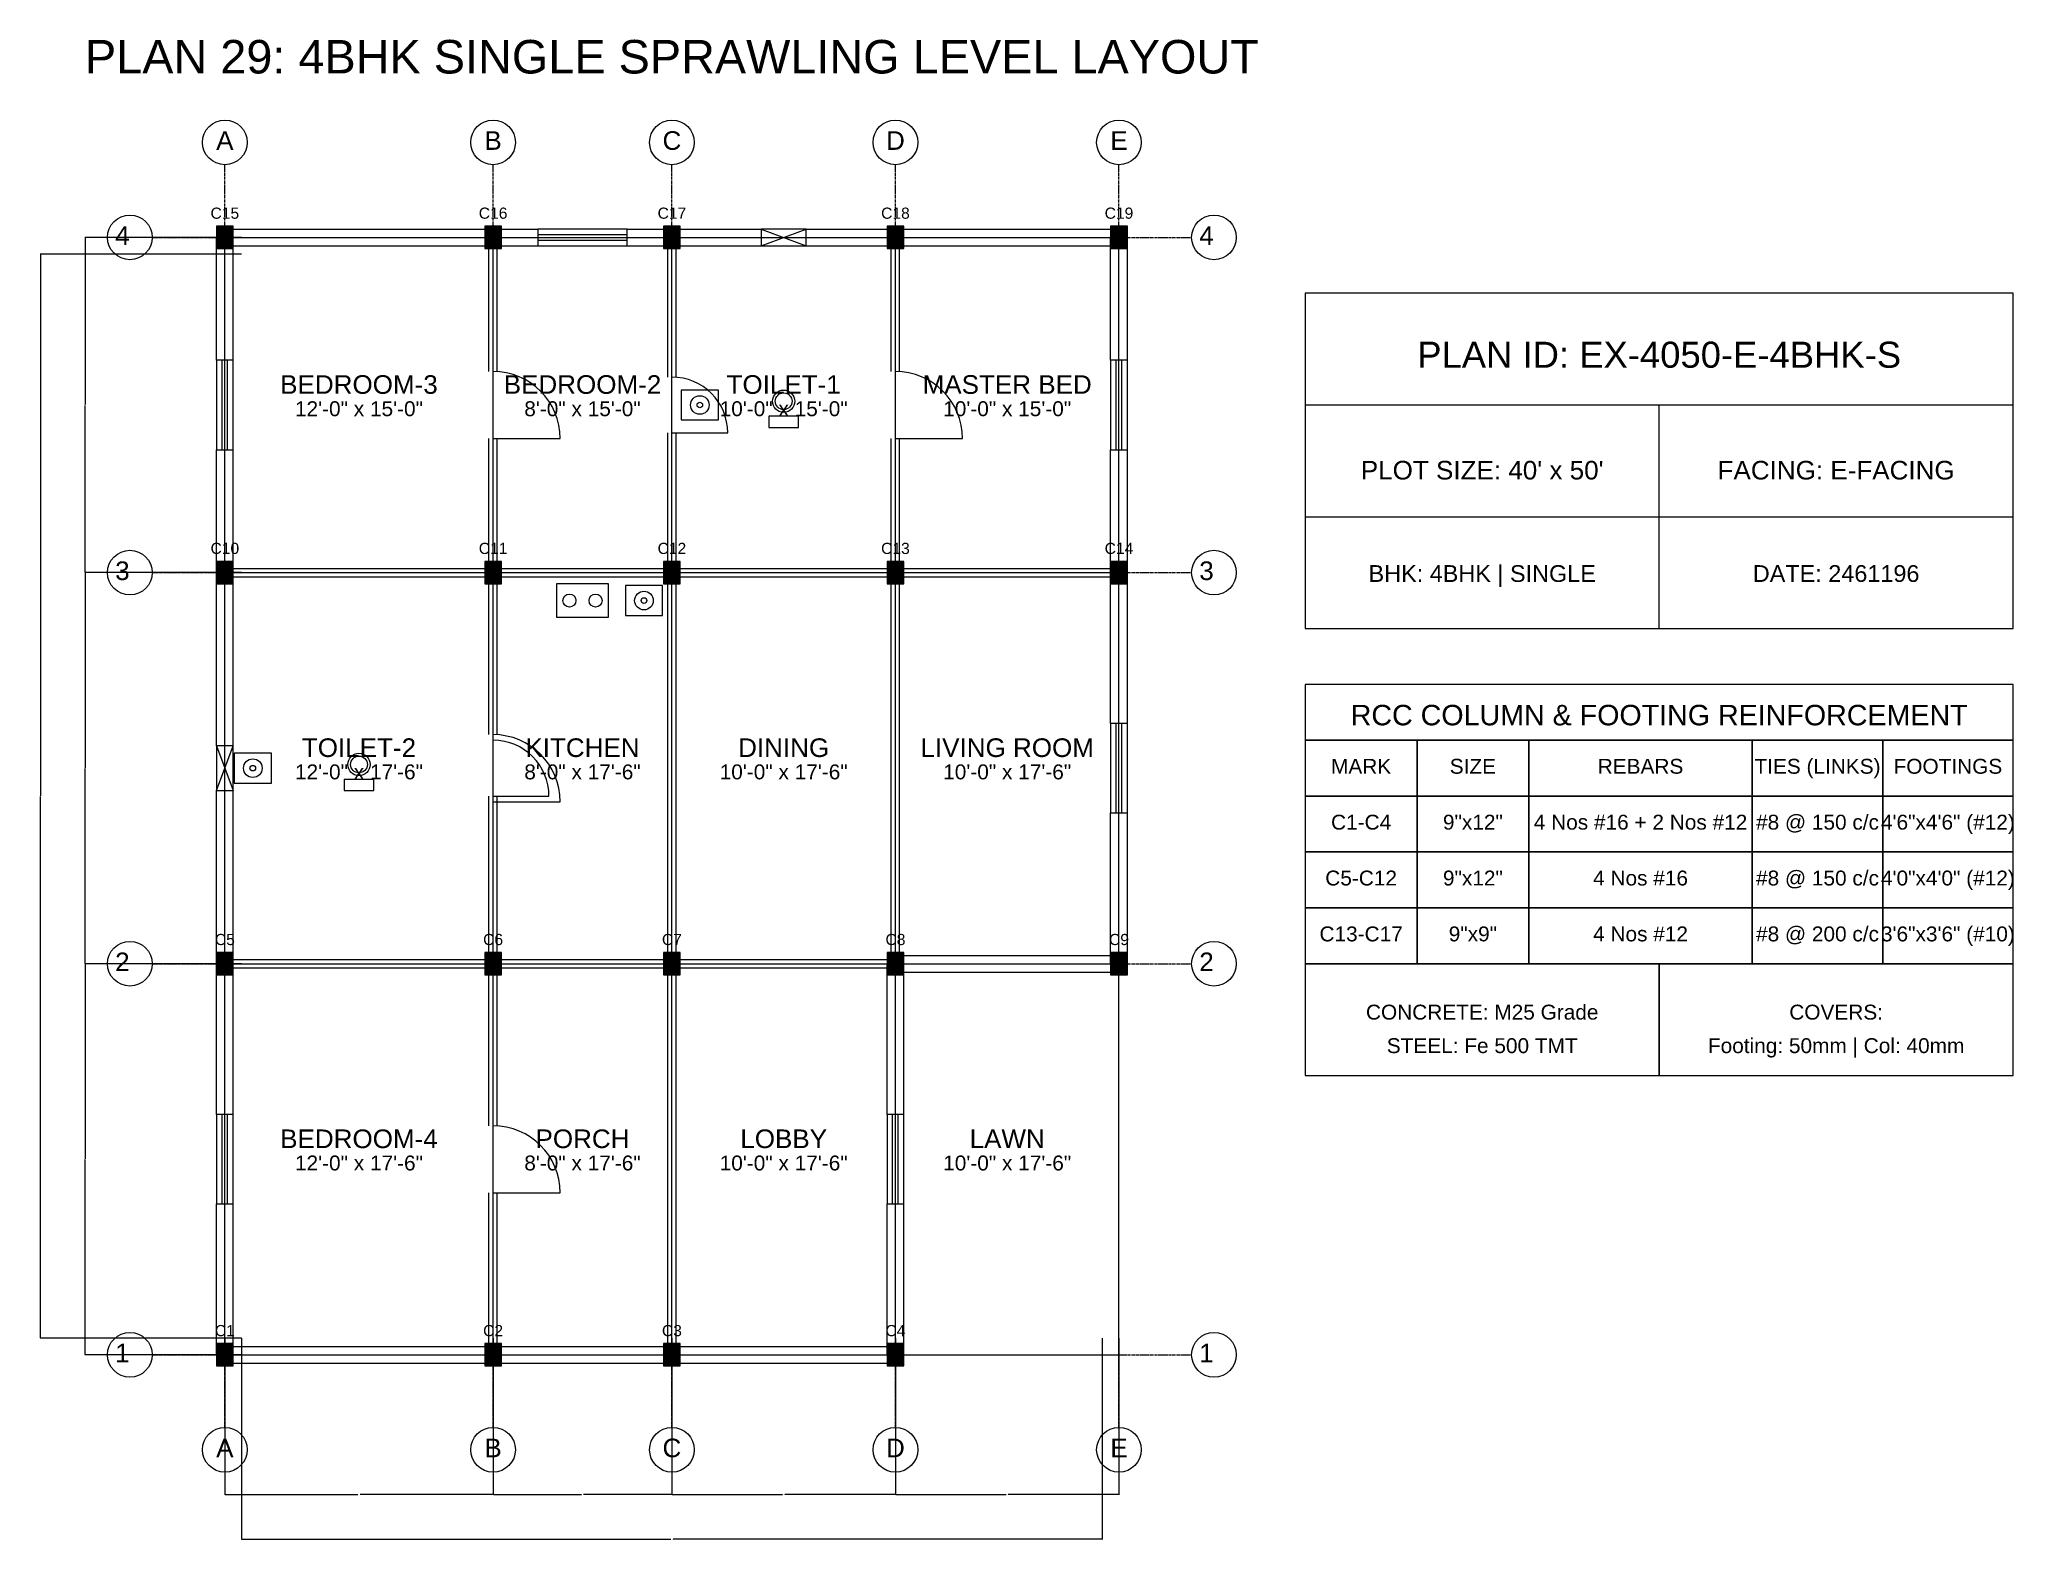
# Model space of a CAD drawing. Header units: inches. Extents: x -134 to 23580, y -99 to 23207.
# Drawn here: x 19900 to 20960, y 4901 to 5706 of the extents above; entities that cross this region are included whole.
import ezdxf
from ezdxf.enums import TextEntityAlignment as Align

# ---------------------------------------------------------------- set-up
doc = ezdxf.new("R2010")
doc.units = ezdxf.units.IN
doc.header["$MEASUREMENT"] = 0
doc.linetypes.add('CENTER', pattern=[2, 1.25, -0.25, 0.25, -0.25])
for name, color, linetype in [('A-COL-HATCH', 251, 'Continuous'), ('A-COLUMN', 1, 'Continuous'), ('A-DIM', 5, 'Continuous'), ('A-DOOR', 30, 'Continuous'), ('A-FIXTURE', 8, 'Continuous'), ('A-TEXT', 2, 'Continuous'), ('A-WALL-EXT', 7, 'Continuous'), ('A-WALL-INT', 9, 'Continuous'), ('A-WINDOW', 4, 'Continuous'), ('S-BEAM-FRAMING', 2, 'Continuous'), ('S-BUBBLE', 4, 'Continuous'), ('S-GRID-CENTER', 8, 'CENTER'), ('S-TABLE', 7, 'Continuous'), ('S-TEXT', 3, 'Continuous')]:
    doc.layers.add(name, color=color, linetype=linetype)
doc.styles.get("Standard").update_dxf_attribs({"font": 'arial.ttf'})
doc.dimstyles.get("Standard").update_dxf_attribs({"dimtxt": 0.18, "dimasz": 0.18, "dimexe": 0.18, "dimexo": 0.0625, "dimgap": 0.09, "dimtad": 0, "dimtih": 1, "dimtoh": 1, "dimdec": 4, "dimzin": 0, "dimdsep": 46, "dimtxsty": 'Standard', "dimcen": 0.09, "dimadec": 0, "dimazin": 0, "dimtfac": 1, "dimtdec": 4, "dimtofl": 0, "dimtmove": 0, "dimatfit": 3, "dimfxl": 1, "dimtolj": 1, "dimtzin": 0, "dimarcsym": 0})

msp = doc.modelspace()

# ---------------------------------------------------------------- texts
at = {"layer": 'A-TEXT'}
for s, height, p in [('PLAN 29: 4BHK SINGLE SPRAWLING LEVEL LAYOUT', 18, (20240, 5688)), ('C15', 6, (20000, 5610)), ('C16', 6, (20144, 5610)), ('C17', 6, (20240, 5610)), ('C18', 6, (20360, 5610)), ('C19', 6, (20480, 5610)), ('PLAN ID: EX-4050-E-4BHK-S', 14, (20770, 5530)), ('BEDROOM-3', 10, (20072, 5516)), ('BEDROOM-2', 10, (20192, 5516)), ('TOILET-1', 10, (20300, 5516)), ('MASTER BED', 10, (20420, 5516)), ('12\'-0" x 15\'-0"', 8, (20072, 5504)), ('8\'-0" x 15\'-0"', 8, (20192, 5504)), ('10\'-0" x 15\'-0"', 8, (20300, 5504)), ('10\'-0" x 15\'-0"', 8, (20420, 5504)), ("PLOT SIZE: 40' x 50'", 10, (20675, 5470)), ('FACING: E-FACING', 10, (20865, 5470)), ('C10', 6, (20000, 5430)), ('C11', 6, (20144, 5430)), ('C12', 6, (20240, 5430)), ('C13', 6, (20360, 5430)), ('C14', 6, (20480, 5430)), ('BHK: 4BHK | SINGLE', 9, (20675, 5415)), ('DATE: 2461196', 9, (20865, 5415)), ('TOILET-2', 10, (20072, 5321)), ('KITCHEN', 10, (20192, 5321)), ('DINING', 10, (20300, 5321)), ('LIVING ROOM', 10, (20420, 5321)), ('12\'-0" x 17\'-6"', 8, (20072, 5309)), ('8\'-0" x 17\'-6"', 8, (20192, 5309)), ('10\'-0" x 17\'-6"', 8, (20300, 5309)), ('10\'-0" x 17\'-6"', 8, (20420, 5309)), ('C5', 6, (20000, 5220)), ('C6', 6, (20144, 5220)), ('C7', 6, (20240, 5220)), ('C8', 6, (20360, 5220)), ('C9', 6, (20480, 5220)), ('BEDROOM-4', 10, (20072, 5111)), ('PORCH', 10, (20192, 5111)), ('LOBBY', 10, (20300, 5111)), ('LAWN', 10, (20420, 5111)), ('12\'-0" x 17\'-6"', 8, (20072, 5099)), ('8\'-0" x 17\'-6"', 8, (20192, 5099)), ('10\'-0" x 17\'-6"', 8, (20300, 5099)), ('10\'-0" x 17\'-6"', 8, (20420, 5099)), ('C1', 6, (20000, 5010)), ('C2', 6, (20144, 5010)), ('C3', 6, (20240, 5010)), ('C4', 6, (20360, 5010))]:
    msp.add_text(s, height=height, dxfattribs=at).set_placement(p, align=Align.CENTER)
at = {"layer": 'S-TEXT'}
for s, height, p in [('A', 10, (20000, 5647)), ('B', 10, (20144, 5647)), ('C', 10, (20240, 5647)), ('D', 10, (20360, 5647)), ('E', 10, (20480, 5647)), ('4', 10, (19945, 5596)), ('4', 10, (20527, 5596)), ('3', 10, (19945, 5416)), ('3', 10, (20527, 5416)), ('RCC COLUMN & FOOTING REINFORCEMENT', 11, (20770, 5338)), ('MARK', 8, (20610, 5312)), ('SIZE', 8, (20670, 5312)), ('REBARS', 8, (20760, 5312)), ('TIES (LINKS)', 8, (20855, 5312)), ('FOOTINGS', 8, (20925, 5312)), ('C1-C4', 8, (20610, 5282)), ('9"x12"', 8, (20670, 5282)), ('4 Nos #16 + 2 Nos #12', 8, (20760, 5282)), ('#8 @ 150 c/c', 8, (20855, 5282)), ('4\'6"x4\'6" (#12)', 8, (20925, 5282)), ('C5-C12', 8, (20610, 5252)), ('9"x12"', 8, (20670, 5252)), ('4 Nos #16', 8, (20760, 5252)), ('#8 @ 150 c/c', 8, (20855, 5252)), ('4\'0"x4\'0" (#12)', 8, (20925, 5252)), ('C13-C17', 8, (20610, 5222)), ('9"x9"', 8, (20670, 5222)), ('4 Nos #12', 8, (20760, 5222)), ('#8 @ 200 c/c', 8, (20855, 5222)), ('3\'6"x3\'6" (#10)', 8, (20925, 5222)), ('2', 10, (19945, 5206)), ('2', 10, (20527, 5206)), ('CONCRETE: M25 Grade', 8, (20675, 5180)), ('COVERS:', 8, (20865, 5180)), ('STEEL: Fe 500 TMT', 8, (20675, 5162)), ('Footing: 50mm | Col: 40mm', 8, (20865, 5162)), ('1', 10, (19945, 4996)), ('1', 10, (20527, 4996)), ('A', 10, (20000, 4945)), ('B', 10, (20144, 4945)), ('C', 10, (20240, 4945)), ('D', 10, (20360, 4945)), ('E', 10, (20480, 4945))]:
    msp.add_text(s, height=height, dxfattribs=at).set_placement(p, align=Align.CENTER)

# ---------------------------------------------------------------- blocks, each defined once
blk = doc.blocks.new('*D275')
at = {"layer": 'A-DIM', "color": 0, "lineweight": -2, "transparency": 16777216}
for p, q in [((20000, 5008.9), (20000, 4924.8)), ((20144, 5008.9), (20144, 4924.8)), ((20000.2, 4925), (20071.4, 4925)), ((20143.8, 4925), (20072.6, 4925))]:
    blk.add_line(p, q, dxfattribs=at)
at = {"layer": 'A-DIM', "color": 0, "transparency": 16777216}
for points in [[(20000.2, 4925), (20000.2, 4925), (20000, 4925)], [(20143.8, 4925), (20143.8, 4925), (20144, 4925)]]:
    blk.add_solid(points, dxfattribs=at)
at = {"layer": 'Defpoints', "color": 0, "transparency": 16777216}
for p in [(20000, 5009), (20144, 5009), (20144, 4925)]:
    blk.add_point(p, dxfattribs=at)
at = {"layer": 'A-DIM', "color": 0, "transparency": 16777216, "insert": (20072, 4925), "char_height": 0.18, "attachment_point": 5}
blk.add_mtext('\\A1;144.0000', dxfattribs=at)
blk = doc.blocks.new('*D276')
at = {"layer": 'A-DIM', "color": 0, "lineweight": -2, "transparency": 16777216}
for p, q in [((20144, 5008.9), (20144, 4924.8)), ((20240, 5008.9), (20240, 4924.8)), ((20144.2, 4925), (20191.5, 4925)), ((20239.8, 4925), (20192.5, 4925))]:
    blk.add_line(p, q, dxfattribs=at)
at = {"layer": 'A-DIM', "color": 0, "transparency": 16777216}
for points in [[(20144.2, 4925), (20144.2, 4925), (20144, 4925)], [(20239.8, 4925), (20239.8, 4925), (20240, 4925)]]:
    blk.add_solid(points, dxfattribs=at)
at = {"layer": 'Defpoints', "color": 0, "transparency": 16777216}
for p in [(20144, 5009), (20240, 5009), (20240, 4925)]:
    blk.add_point(p, dxfattribs=at)
at = {"layer": 'A-DIM', "color": 0, "transparency": 16777216, "insert": (20192, 4925), "char_height": 0.18, "attachment_point": 5}
blk.add_mtext('\\A1;96.0000', dxfattribs=at)
blk = doc.blocks.new('*D277')
at = {"layer": 'A-DIM', "color": 0, "lineweight": -2, "transparency": 16777216}
for p, q in [((20240, 5008.9), (20240, 4924.8)), ((20360, 5008.9), (20360, 4924.8)), ((20240.2, 4925), (20299.4, 4925)), ((20359.8, 4925), (20300.6, 4925))]:
    blk.add_line(p, q, dxfattribs=at)
at = {"layer": 'A-DIM', "color": 0, "transparency": 16777216}
for points in [[(20240.2, 4925), (20240.2, 4925), (20240, 4925)], [(20359.8, 4925), (20359.8, 4925), (20360, 4925)]]:
    blk.add_solid(points, dxfattribs=at)
at = {"layer": 'Defpoints', "color": 0, "transparency": 16777216}
for p in [(20240, 5009), (20360, 5009), (20360, 4925)]:
    blk.add_point(p, dxfattribs=at)
at = {"layer": 'A-DIM', "color": 0, "transparency": 16777216, "insert": (20300, 4925), "char_height": 0.18, "attachment_point": 5}
blk.add_mtext('\\A1;120.0000', dxfattribs=at)
blk = doc.blocks.new('*D278')
at = {"layer": 'A-DIM', "color": 0, "lineweight": -2, "transparency": 16777216}
for p, q in [((20360, 5008.9), (20360, 4924.8)), ((20480, 5008.9), (20480, 4924.8)), ((20360.2, 4925), (20419.4, 4925)), ((20479.8, 4925), (20420.6, 4925))]:
    blk.add_line(p, q, dxfattribs=at)
at = {"layer": 'A-DIM', "color": 0, "transparency": 16777216}
for points in [[(20360.2, 4925), (20360.2, 4925), (20360, 4925)], [(20479.8, 4925), (20479.8, 4925), (20480, 4925)]]:
    blk.add_solid(points, dxfattribs=at)
at = {"layer": 'Defpoints', "color": 0, "transparency": 16777216}
for p in [(20360, 5009), (20480, 5009), (20480, 4925)]:
    blk.add_point(p, dxfattribs=at)
at = {"layer": 'A-DIM', "color": 0, "transparency": 16777216, "insert": (20420, 4925), "char_height": 0.18, "attachment_point": 5}
blk.add_mtext('\\A1;120.0000', dxfattribs=at)
blk = doc.blocks.new('*D279')
at = {"layer": 'A-DIM', "color": 0, "lineweight": -2, "transparency": 16777216}
for p, q in [((20009, 5008.9375), (20009, 4900.82)), ((20471, 5008.9375), (20471, 4900.82)), ((20009.18, 4901), (20239.393206, 4901)), ((20470.82, 4901), (20240.606794, 4901))]:
    blk.add_line(p, q, dxfattribs=at)
at = {"layer": 'A-DIM', "color": 0, "transparency": 16777216}
for points in [[(20009.18, 4901.03), (20009.18, 4900.97), (20009, 4901)], [(20470.82, 4901.03), (20470.82, 4900.97), (20471, 4901)]]:
    blk.add_solid(points, dxfattribs=at)
at = {"layer": 'Defpoints', "color": 0, "transparency": 16777216}
for p in [(20009, 5009), (20471, 5009), (20471, 4901)]:
    blk.add_point(p, dxfattribs=at)
at = {"layer": 'A-DIM', "color": 0, "transparency": 16777216, "insert": (20240, 4901), "char_height": 0.18, "attachment_point": 5}
blk.add_mtext('\\A1;462.0000', dxfattribs=at)
blk = doc.blocks.new('*D280')
at = {"layer": 'A-DIM', "color": 0, "lineweight": -2, "transparency": 16777216}
for p, q in [((20008.9, 5210), (19924.8, 5210)), ((19925, 5209.8), (19925, 5105.2)), ((19925, 5000.2), (19925, 5104.8)), ((20008.9, 5000), (19924.8, 5000))]:
    blk.add_line(p, q, dxfattribs=at)
at = {"layer": 'A-DIM', "color": 0, "transparency": 16777216}
for points in [[(19925, 5209.8), (19925, 5209.8), (19925, 5210)], [(19925, 5000.2), (19925, 5000.2), (19925, 5000)]]:
    blk.add_solid(points, dxfattribs=at)
at = {"layer": 'Defpoints', "color": 0, "transparency": 16777216}
for p in [(19925, 5210), (20009, 5210), (20009, 5000)]:
    blk.add_point(p, dxfattribs=at)
at = {"layer": 'A-DIM', "color": 0, "transparency": 16777216, "insert": (19925, 5105), "char_height": 0.18, "attachment_point": 5}
blk.add_mtext('\\A1;210.0000', dxfattribs=at)
blk = doc.blocks.new('*D281')
at = {"layer": 'A-DIM', "color": 0, "lineweight": -2, "transparency": 16777216}
for p, q in [((20008.9, 5420), (19924.8, 5420)), ((19925, 5419.8), (19925, 5315.2)), ((19925, 5210.2), (19925, 5314.8)), ((20008.9, 5210), (19924.8, 5210))]:
    blk.add_line(p, q, dxfattribs=at)
at = {"layer": 'A-DIM', "color": 0, "transparency": 16777216}
for points in [[(19925, 5419.8), (19925, 5419.8), (19925, 5420)], [(19925, 5210.2), (19925, 5210.2), (19925, 5210)]]:
    blk.add_solid(points, dxfattribs=at)
at = {"layer": 'Defpoints', "color": 0, "transparency": 16777216}
for p in [(19925, 5420), (20009, 5420), (20009, 5210)]:
    blk.add_point(p, dxfattribs=at)
at = {"layer": 'A-DIM', "color": 0, "transparency": 16777216, "insert": (19925, 5315), "char_height": 0.18, "attachment_point": 5}
blk.add_mtext('\\A1;210.0000', dxfattribs=at)
blk = doc.blocks.new('*D282')
at = {"layer": 'A-DIM', "color": 0, "lineweight": -2, "transparency": 16777216}
for p, q in [((20008.9, 5600), (19924.8, 5600)), ((19925, 5599.8), (19925, 5510.2)), ((19925, 5420.2), (19925, 5509.8)), ((20008.9, 5420), (19924.8, 5420))]:
    blk.add_line(p, q, dxfattribs=at)
at = {"layer": 'A-DIM', "color": 0, "transparency": 16777216}
for points in [[(19925, 5599.8), (19925, 5599.8), (19925, 5600)], [(19925, 5420.2), (19925, 5420.2), (19925, 5420)]]:
    blk.add_solid(points, dxfattribs=at)
at = {"layer": 'Defpoints', "color": 0, "transparency": 16777216}
for p in [(19925, 5600), (20009, 5600), (20009, 5420)]:
    blk.add_point(p, dxfattribs=at)
at = {"layer": 'A-DIM', "color": 0, "transparency": 16777216, "insert": (19925, 5510), "char_height": 0.18, "attachment_point": 5}
blk.add_mtext('\\A1;180.0000', dxfattribs=at)
blk = doc.blocks.new('*D283')
at = {"layer": 'A-DIM', "color": 0, "lineweight": -2, "transparency": 16777216}
for p, q in [((20008.9, 5591), (19900.8, 5591)), ((19901, 5590.8), (19901, 5300.2)), ((19901, 5009.2), (19901, 5299.8)), ((20008.9, 5009), (19900.8, 5009))]:
    blk.add_line(p, q, dxfattribs=at)
at = {"layer": 'A-DIM', "color": 0, "transparency": 16777216}
for points in [[(19901, 5590.8), (19901, 5590.8), (19901, 5591)], [(19901, 5009.2), (19901, 5009.2), (19901, 5009)]]:
    blk.add_solid(points, dxfattribs=at)
at = {"layer": 'Defpoints', "color": 0, "transparency": 16777216}
for p in [(19901, 5591), (20009, 5591), (20009, 5009)]:
    blk.add_point(p, dxfattribs=at)
at = {"layer": 'A-DIM', "color": 0, "transparency": 16777216, "insert": (19901, 5300), "char_height": 0.18, "attachment_point": 5}
blk.add_mtext('\\A1;582.0000', dxfattribs=at)

# ---------------------------------------------------------------- dimensions: what is measured, and where the dimension line sits
at = {"layer": 'A-DIM'}
for base, p1, p2, picture, middle in [((19925, 5600), (20009, 5420), (20009, 5600), '*D282', (19925, 5510)), ((19901, 5591), (20009, 5009), (20009, 5591), '*D283', (19901, 5300)), ((19925, 5420), (20009, 5210), (20009, 5420), '*D281', (19925, 5315)), ((19925, 5210), (20009, 5000), (20009, 5210), '*D280', (19925, 5105))]:
    dim = msp.add_linear_dim(base=base, p1=p1, p2=p2, angle=90, dimstyle='Standard', dxfattribs=at)
    dim.commit()
    dim.dimension.update_dxf_attribs({"geometry": picture, "text_midpoint": middle})
for base, p1, p2, picture, middle in [((20144, 4925), (20000, 5009), (20144, 5009), '*D275', (20072, 4925)), ((20471, 4901), (20009, 5009), (20471, 5009), '*D279', (20240, 4901)), ((20240, 4925), (20144, 5009), (20240, 5009), '*D276', (20192, 4925)), ((20360, 4925), (20240, 5009), (20360, 5009), '*D277', (20300, 4925)), ((20480, 4925), (20360, 5009), (20480, 5009), '*D278', (20420, 4925))]:
    dim = msp.add_linear_dim(base=base, p1=p1, p2=p2, dimstyle='Standard', dxfattribs=at)
    dim.commit()
    dim.dimension.update_dxf_attribs({"geometry": picture, "text_midpoint": middle})

# ---------------------------------------------------------------- linework, layer by layer
at = {"layer": 'A-COL-HATCH'}
for points in [[(19995.5, 5594), (20004.5, 5594), (19995.5, 5606), (20004.5, 5606)], [(20139.5, 5594), (20148.5, 5594), (20139.5, 5606), (20148.5, 5606)], [(20235.5, 5594), (20244.5, 5594), (20235.5, 5606), (20244.5, 5606)], [(20355.5, 5594), (20364.5, 5594), (20355.5, 5606), (20364.5, 5606)], [(20475.5, 5594), (20484.5, 5594), (20475.5, 5606), (20484.5, 5606)], [(19995.5, 5414), (20004.5, 5414), (19995.5, 5426), (20004.5, 5426)], [(20139.5, 5414), (20148.5, 5414), (20139.5, 5426), (20148.5, 5426)], [(20235.5, 5414), (20244.5, 5414), (20235.5, 5426), (20244.5, 5426)], [(20355.5, 5414), (20364.5, 5414), (20355.5, 5426), (20364.5, 5426)], [(20475.5, 5414), (20484.5, 5414), (20475.5, 5426), (20484.5, 5426)], [(19995.5, 5204), (20004.5, 5204), (19995.5, 5216), (20004.5, 5216)], [(20139.5, 5204), (20148.5, 5204), (20139.5, 5216), (20148.5, 5216)], [(20235.5, 5204), (20244.5, 5204), (20235.5, 5216), (20244.5, 5216)], [(20355.5, 5204), (20364.5, 5204), (20355.5, 5216), (20364.5, 5216)], [(20475.5, 5204), (20484.5, 5204), (20475.5, 5216), (20484.5, 5216)], [(19995.5, 4994), (20004.5, 4994), (19995.5, 5006), (20004.5, 5006)], [(20139.5, 4994), (20148.5, 4994), (20139.5, 5006), (20148.5, 5006)], [(20235.5, 4994), (20244.5, 4994), (20235.5, 5006), (20244.5, 5006)], [(20355.5, 4994), (20364.5, 4994), (20355.5, 5006), (20364.5, 5006)]]:
    msp.add_solid(points, dxfattribs=at)
at = {"layer": 'A-COLUMN'}
for points in [[(19995.5, 5594), (20004.5, 5594), (20004.5, 5606), (19995.5, 5606)], [(20139.5, 5594), (20148.5, 5594), (20148.5, 5606), (20139.5, 5606)], [(20235.5, 5594), (20244.5, 5594), (20244.5, 5606), (20235.5, 5606)], [(20355.5, 5594), (20364.5, 5594), (20364.5, 5606), (20355.5, 5606)], [(20475.5, 5594), (20484.5, 5594), (20484.5, 5606), (20475.5, 5606)], [(19995.5, 5414), (20004.5, 5414), (20004.5, 5426), (19995.5, 5426)], [(20139.5, 5414), (20148.5, 5414), (20148.5, 5426), (20139.5, 5426)], [(20235.5, 5414), (20244.5, 5414), (20244.5, 5426), (20235.5, 5426)], [(20355.5, 5414), (20364.5, 5414), (20364.5, 5426), (20355.5, 5426)], [(20475.5, 5414), (20484.5, 5414), (20484.5, 5426), (20475.5, 5426)], [(19995.5, 5204), (20004.5, 5204), (20004.5, 5216), (19995.5, 5216)], [(20139.5, 5204), (20148.5, 5204), (20148.5, 5216), (20139.5, 5216)], [(20235.5, 5204), (20244.5, 5204), (20244.5, 5216), (20235.5, 5216)], [(20355.5, 5204), (20364.5, 5204), (20364.5, 5216), (20355.5, 5216)], [(20475.5, 5204), (20484.5, 5204), (20484.5, 5216), (20475.5, 5216)], [(19995.5, 4994), (20004.5, 4994), (20004.5, 5006), (19995.5, 5006)], [(20139.5, 4994), (20148.5, 4994), (20148.5, 5006), (20139.5, 5006)], [(20235.5, 4994), (20244.5, 4994), (20244.5, 5006), (20235.5, 5006)], [(20355.5, 4994), (20364.5, 4994), (20364.5, 5006), (20355.5, 5006)]]:
    msp.add_lwpolyline(points, close=True, dxfattribs=at)
at = {"layer": 'A-DOOR'}
for p, q in [((20144, 5492), (20180, 5492)), ((20144, 5492), (20180, 5492)), ((20240, 5495), (20270, 5495)), ((20360, 5492), (20396, 5492)), ((20144, 5300), (20174, 5300)), ((20144, 5297), (20180, 5297)), ((20144, 5087), (20180, 5087))]:
    msp.add_line(p, q, dxfattribs=at)
for centre, radius in [((20144, 5492), 36), ((20144, 5492), 36), ((20240, 5495), 30), ((20360, 5492), 36), ((20144, 5297), 36), ((20144, 5300), 30), ((20144, 5087), 36)]:
    msp.add_arc(centre, radius, 0, 90, dxfattribs=at)
at = {"layer": 'A-FIXTURE'}
for points in [[(20245, 5502), (20265, 5502), (20265, 5518), (20245, 5518)], [(20292, 5498), (20308, 5498), (20308, 5504), (20292, 5504)], [(20178, 5396), (20206, 5396), (20206, 5414), (20178, 5414)], [(20215, 5397), (20235, 5397), (20235, 5413), (20215, 5413)], [(20005, 5307), (20025, 5307), (20025, 5323), (20005, 5323)], [(20064, 5303), (20080, 5303), (20080, 5309), (20064, 5309)]]:
    msp.add_lwpolyline(points, close=True, dxfattribs=at)
for centre, radius in [((20255, 5510), 5), ((20255, 5510), 1.5), ((20300, 5512), 6), ((20300, 5512), 4.5), ((20185, 5405), 3.5), ((20199, 5405), 3.5), ((20225, 5405), 5), ((20225, 5405), 1.5), ((20015, 5315), 5), ((20072, 5317), 6), ((20072, 5317), 4.5), ((20015, 5315), 1.5)]:
    msp.add_circle(centre, radius, dxfattribs=at)
at = {"layer": 'A-WALL-EXT'}
for p, q in [((19995.5, 5534), (19995.5, 5600)), ((20000, 5604.5), (20144, 5604.5)), ((20000, 5595.5), (20144, 5595.5)), ((20004.5, 5534), (20004.5, 5600)), ((20144, 5604.5), (20168, 5604.5)), ((20144, 5595.5), (20168, 5595.5)), ((20216, 5604.5), (20240, 5604.5)), ((20216, 5595.5), (20240, 5595.5)), ((20240, 5604.5), (20288, 5604.5)), ((20240, 5595.5), (20288, 5595.5)), ((20312, 5604.5), (20360, 5604.5)), ((20312, 5595.5), (20360, 5595.5)), ((20360, 5604.5), (20480, 5604.5)), ((20360, 5595.5), (20480, 5595.5)), ((20475.5, 5534), (20475.5, 5600)), ((20484.5, 5534), (20484.5, 5600)), ((20580, 5510), (20960, 5510)), ((20770, 5390), (20770, 5510)), ((19995.5, 5420), (19995.5, 5486)), ((20004.5, 5420), (20004.5, 5486)), ((20475.5, 5420), (20475.5, 5486)), ((20484.5, 5420), (20484.5, 5486)), ((20580, 5450), (20960, 5450)), ((19995.5, 5327), (19995.5, 5420)), ((20004.5, 5327), (20004.5, 5420)), ((20475.5, 5339), (20475.5, 5420)), ((20484.5, 5339), (20484.5, 5420)), ((19995.5, 5210), (19995.5, 5303)), ((20004.5, 5210), (20004.5, 5303)), ((20475.5, 5210), (20475.5, 5291)), ((20484.5, 5210), (20484.5, 5291)), ((20360, 5214.5), (20480, 5214.5)), ((19995.5, 5129), (19995.5, 5210)), ((20004.5, 5129), (20004.5, 5210)), ((20355.5, 5129), (20355.5, 5210)), ((20360, 5205.5), (20480, 5205.5)), ((20364.5, 5129), (20364.5, 5210)), ((19995.5, 5000), (19995.5, 5081)), ((20004.5, 5000), (20004.5, 5081)), ((20355.5, 5000), (20355.5, 5081)), ((20364.5, 5000), (20364.5, 5081)), ((20000, 5004.5), (20144, 5004.5)), ((20144, 5004.5), (20240, 5004.5)), ((20240, 5004.5), (20360, 5004.5)), ((20000, 4995.5), (20144, 4995.5)), ((20144, 4995.5), (20240, 4995.5)), ((20240, 4995.5), (20360, 4995.5))]:
    msp.add_line(p, q, dxfattribs=at)
msp.add_lwpolyline([(20580, 5390), (20960, 5390), (20960, 5570), (20580, 5570)], close=True, dxfattribs=at)
at = {"layer": 'A-WALL-INT'}
for p, q in [((20141.75, 5528), (20141.75, 5600)), ((20146.25, 5528), (20146.25, 5600)), ((20237.75, 5525), (20237.75, 5600)), ((20242.25, 5525), (20242.25, 5600)), ((20357.75, 5528), (20357.75, 5600)), ((20362.25, 5528), (20362.25, 5600)), ((20141.75, 5420), (20141.75, 5492)), ((20146.25, 5420), (20146.25, 5492)), ((20237.75, 5420), (20237.75, 5495)), ((20242.25, 5420), (20242.25, 5495)), ((20357.75, 5420), (20357.75, 5492)), ((20362.25, 5420), (20362.25, 5492)), ((20000, 5422.25), (20144, 5422.25)), ((20000, 5417.75), (20144, 5417.75)), ((20141.75, 5333), (20141.75, 5420)), ((20144, 5422.25), (20240, 5422.25)), ((20144, 5417.75), (20240, 5417.75)), ((20146.25, 5333), (20146.25, 5420)), ((20237.75, 5210), (20237.75, 5420)), ((20240, 5422.25), (20360, 5422.25)), ((20240, 5417.75), (20360, 5417.75)), ((20242.25, 5210), (20242.25, 5420)), ((20357.75, 5210), (20357.75, 5420)), ((20360, 5422.25), (20480, 5422.25)), ((20360, 5417.75), (20480, 5417.75)), ((20362.25, 5210), (20362.25, 5420)), ((20141.75, 5210), (20141.75, 5300)), ((20146.25, 5210), (20146.25, 5300)), ((20000, 5212.25), (20144, 5212.25)), ((20000, 5207.75), (20144, 5207.75)), ((20141.75, 5123), (20141.75, 5210)), ((20144, 5212.25), (20240, 5212.25)), ((20144, 5207.75), (20240, 5207.75)), ((20146.25, 5123), (20146.25, 5210)), ((20237.75, 5000), (20237.75, 5210)), ((20240, 5212.25), (20360, 5212.25)), ((20240, 5207.75), (20360, 5207.75)), ((20242.25, 5000), (20242.25, 5210)), ((20141.75, 5000), (20141.75, 5087)), ((20146.25, 5000), (20146.25, 5087))]:
    msp.add_line(p, q, dxfattribs=at)
at = {"layer": 'A-WINDOW'}
for p, q in [((20168, 5601.5), (20216, 5601.5)), ((20168, 5598.5), (20216, 5598.5)), ((20288, 5595.5), (20312, 5604.5)), ((20288, 5604.5), (20312, 5595.5)), ((19998.5, 5486), (19998.5, 5534)), ((20001.5, 5486), (20001.5, 5534)), ((20478.5, 5486), (20478.5, 5534)), ((20481.5, 5486), (20481.5, 5534)), ((20478.5, 5291), (20478.5, 5339)), ((20481.5, 5291), (20481.5, 5339)), ((19995.5, 5303), (20004.5, 5327)), ((19995.5, 5327), (20004.5, 5303)), ((19998.5, 5081), (19998.5, 5129)), ((20001.5, 5081), (20001.5, 5129)), ((20358.5, 5081), (20358.5, 5129)), ((20361.5, 5081), (20361.5, 5129))]:
    msp.add_line(p, q, dxfattribs=at)
for points in [[(20168, 5595.5), (20216, 5595.5), (20216, 5604.5), (20168, 5604.5)], [(20288, 5595.5), (20312, 5595.5), (20312, 5604.5), (20288, 5604.5)], [(19995.5, 5486), (20004.5, 5486), (20004.5, 5534), (19995.5, 5534)], [(20475.5, 5486), (20484.5, 5486), (20484.5, 5534), (20475.5, 5534)], [(20475.5, 5291), (20484.5, 5291), (20484.5, 5339), (20475.5, 5339)], [(19995.5, 5303), (20004.5, 5303), (20004.5, 5327), (19995.5, 5327)], [(19995.5, 5081), (20004.5, 5081), (20004.5, 5129), (19995.5, 5129)], [(20355.5, 5081), (20364.5, 5081), (20364.5, 5129), (20355.5, 5129)]]:
    msp.add_lwpolyline(points, close=True, dxfattribs=at)
at = {"layer": 'S-BEAM-FRAMING'}
for p, q in [((20000, 5000), (20000, 5600)), ((20000, 5600), (20480, 5600)), ((20144, 5000), (20144, 5600)), ((20240, 5000), (20240, 5600)), ((20360, 5000), (20360, 5600)), ((20480, 5000), (20480, 5600)), ((20000, 5420), (20480, 5420)), ((20000, 5210), (20480, 5210)), ((20000, 5000), (20480, 5000))]:
    msp.add_line(p, q, dxfattribs=at)
at = {"layer": 'S-BUBBLE'}
for centre in [(20000, 5651), (20144, 5651), (20240, 5651), (20360, 5651), (20480, 5651), (19949, 5600), (20531, 5600), (19949, 5420), (20531, 5420), (19949, 5210), (20531, 5210), (19949, 5000), (20531, 5000), (20000, 4949), (20144, 4949), (20240, 4949), (20360, 4949), (20480, 4949)]:
    msp.add_circle(centre, 12, dxfattribs=at)
at = {"layer": 'S-GRID-CENTER'}
for p, q in [((20000, 4961), (20000, 5639)), ((20144, 4961), (20144, 5639)), ((20240, 4961), (20240, 5639)), ((20360, 4961), (20360, 5639)), ((20480, 4961), (20480, 5639)), ((19961, 5600), (20519, 5600)), ((19961, 5420), (20519, 5420)), ((19961, 5210), (20519, 5210)), ((19961, 5000), (20519, 5000))]:
    msp.add_line(p, q, dxfattribs=at)
at = {"layer": 'S-TABLE'}
for points in [[(20580, 5330), (20960, 5330), (20960, 5360), (20580, 5360)], [(20580, 5300), (20640, 5300), (20640, 5330), (20580, 5330)], [(20640, 5300), (20700, 5300), (20700, 5330), (20640, 5330)], [(20700, 5300), (20820, 5300), (20820, 5330), (20700, 5330)], [(20820, 5300), (20890, 5300), (20890, 5330), (20820, 5330)], [(20890, 5300), (20960, 5300), (20960, 5330), (20890, 5330)], [(20580, 5270), (20640, 5270), (20640, 5300), (20580, 5300)], [(20640, 5270), (20700, 5270), (20700, 5300), (20640, 5300)], [(20700, 5270), (20820, 5270), (20820, 5300), (20700, 5300)], [(20820, 5270), (20890, 5270), (20890, 5300), (20820, 5300)], [(20890, 5270), (20960, 5270), (20960, 5300), (20890, 5300)], [(20580, 5240), (20640, 5240), (20640, 5270), (20580, 5270)], [(20640, 5240), (20700, 5240), (20700, 5270), (20640, 5270)], [(20700, 5240), (20820, 5240), (20820, 5270), (20700, 5270)], [(20820, 5240), (20890, 5240), (20890, 5270), (20820, 5270)], [(20890, 5240), (20960, 5240), (20960, 5270), (20890, 5270)], [(20580, 5210), (20640, 5210), (20640, 5240), (20580, 5240)], [(20640, 5210), (20700, 5210), (20700, 5240), (20640, 5240)], [(20700, 5210), (20820, 5210), (20820, 5240), (20700, 5240)], [(20820, 5210), (20890, 5210), (20890, 5240), (20820, 5240)], [(20890, 5210), (20960, 5210), (20960, 5240), (20890, 5240)], [(20580, 5150), (20770, 5150), (20770, 5210), (20580, 5210)], [(20770, 5150), (20960, 5150), (20960, 5210), (20770, 5210)]]:
    msp.add_lwpolyline(points, close=True, dxfattribs=at)

msp.set_redraw_order([(e.dxf.handle, doc.entitydb.next_handle()) for e in msp.query("TEXT MTEXT ATTDEF DIMENSION ARC_DIMENSION")])  # texts and dimensions are drawn at this point

doc.saveas('drawing.dxf')
